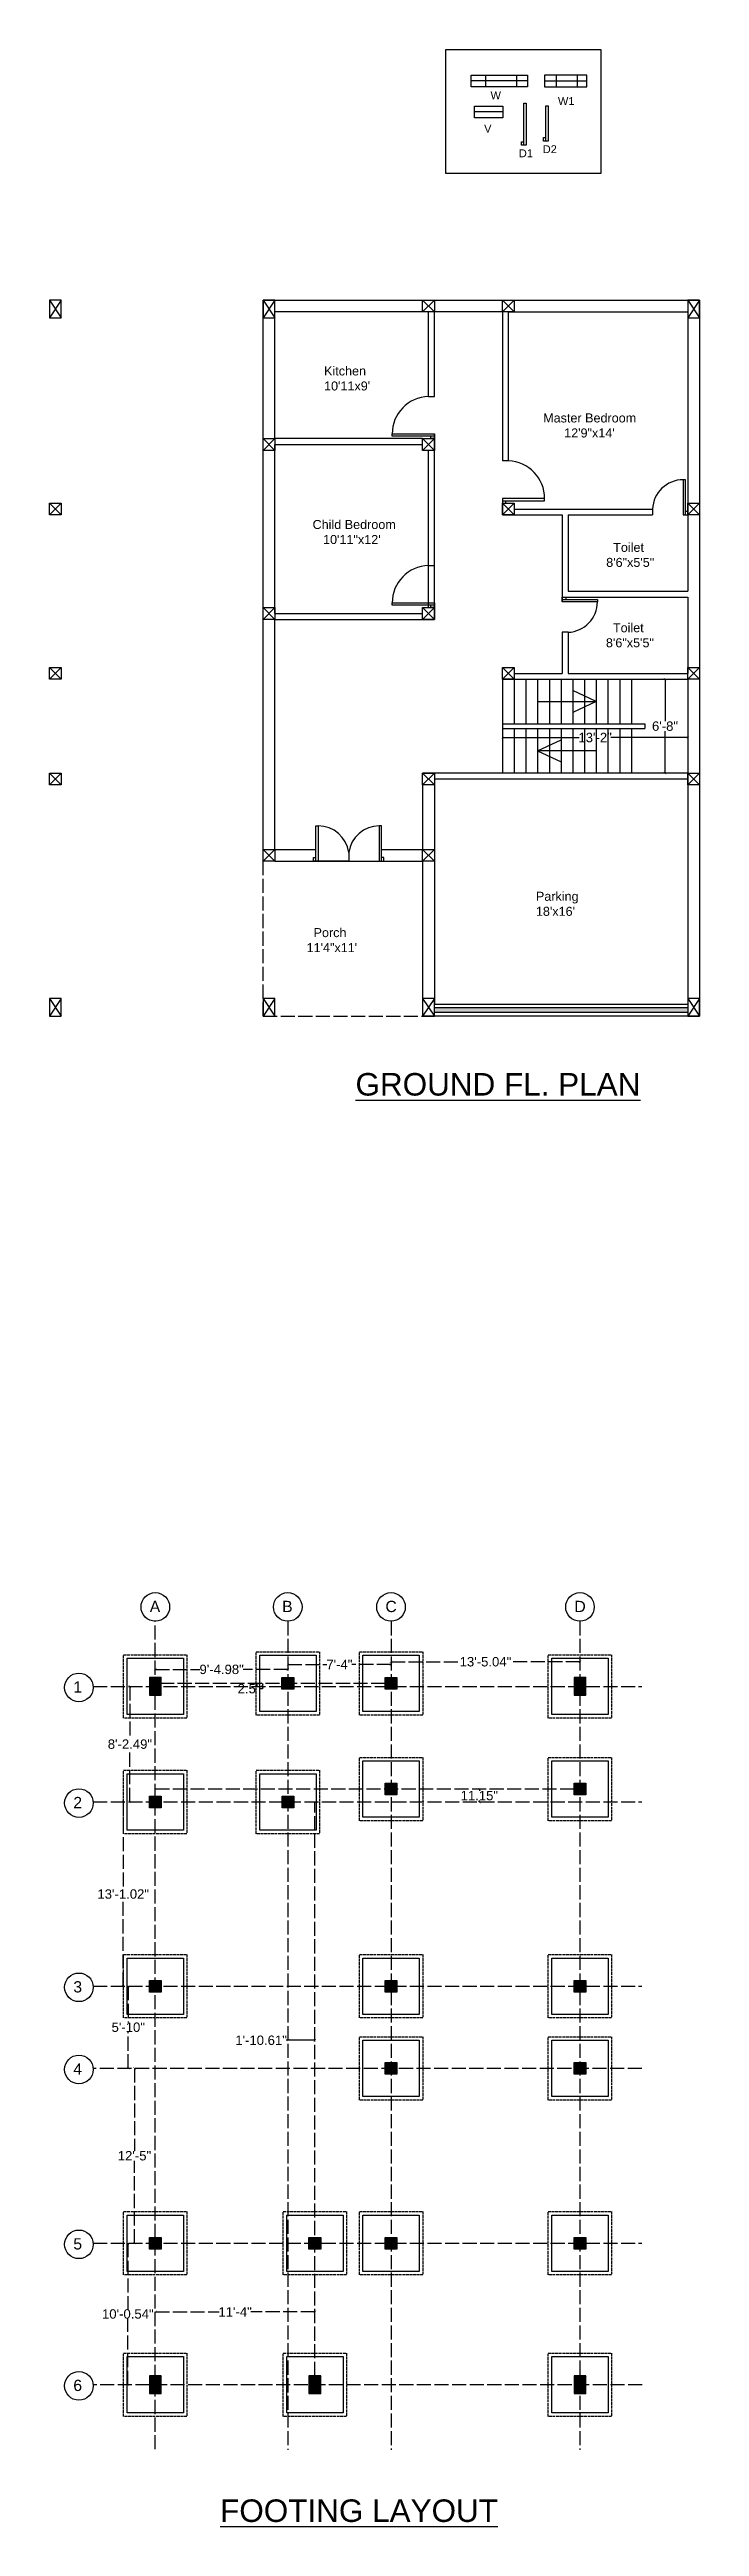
# Model space of a CAD drawing. Header units: inches. Extents: x -19338 to 10560, y -12 to 4973.
# Drawn here: x 2568 to 3122, y 176 to 2286 of the extents above; entities that cross this region are included whole.
import ezdxf

# ---------------------------------------------------------------- set-up
doc = ezdxf.new("R2010")
doc.units = ezdxf.units.IN
doc.header["$MEASUREMENT"] = 0
doc.linetypes.add('ACAD_ISO02W100', pattern=[15, 12, -3])
for name, color, linetype in [('C', 141, 'Continuous'), ('C1', 10, 'Continuous'), ('D1', 231, 'Continuous'), ('D2', 31, 'Continuous'), ('V', 150, 'Continuous'), ('W', 70, 'Continuous'), ('W1', 120, 'Continuous')]:
    doc.layers.add(name, color=color, linetype=linetype)
doc.layers.add('Dot Line', color=210, linetype='ACAD_ISO02W100', plot=False)
doc.layers.add('Naming', color=50, linetype='Continuous', plot=False)
doc.styles.get("Standard").update_dxf_attribs({"font": 'arial.ttf'})
doc.dimstyles.get("Standard").update_dxf_attribs({"dimtxt": 8, "dimasz": 2, "dimexe": 0.18, "dimexo": 0.0625, "dimgap": 0.09, "dimtad": 0, "dimtih": 1, "dimtoh": 1, "dimdsep": 46, "dimlunit": 3, "dimtxsty": 'Standard', "dimblk": 'ARCHTICK', "dimcen": 0.09, "dimse1": 1, "dimse2": 1, "dimclrd": 2, "dimadec": 0, "dimazin": 0, "dimtfac": 1, "dimtofl": 0, "dimtmove": 0, "dimatfit": 3, "dimfxl": 1, "dimtolj": 1, "dimtzin": 0, "dimarcsym": 0})

msp = doc.modelspace()

# ---------------------------------------------------------------- texts
at = {"char_height": 9.6, "attachment_point": 1}
for s, insert in [('A', (2653.607, 964.257)), ('B', (2766.53, 964.257)), ('C', (2854.53, 964.257)), ('D', (3015.641, 964.257)), ('1', (2588.448, 895.648)), ('2', (2588.448, 797.179)), ('3', (2588.448, 640.148)), ('4', (2588.448, 570.148)), ('5', (2588.448, 421.148)), ('6', (2588.448, 300.57))]:
    msp.add_mtext_dynamic_manual_height_columns(s, width=5318.3102, gutter_width=80, heights=[0], dxfattribs=dict(at, insert=insert))
at = {"layer": 'D1', "insert": (2968.274, 2200.973), "char_height": 6.72, "attachment_point": 1}
msp.add_mtext_dynamic_manual_height_columns('D1', width=2233.69028, gutter_width=33.6, heights=[0], dxfattribs=at)
at = {"layer": 'D2', "insert": (2988.666, 2204.478), "char_height": 6.72, "attachment_point": 1}
msp.add_mtext_dynamic_manual_height_columns('D2', width=2233.69028, gutter_width=33.6, heights=[0], dxfattribs=at)
at = {"layer": 'Naming', "attachment_point": 1}
for s, width, gutter_width, insert, char_height in [("Kitchen\\P10'11x9'", 3190.98612, 48, (2802.221, 2016.032), 7.68), ('Master Bedroom\\P      12\'9"x14\'', 3988.73265, 60, (2989.011, 1975.985), 7.68), ('Child Bedroom\\P   10\'11"x12\'', 3988.73265, 60, (2792.416, 1885.199), 7.68), ('   Toilet\\P 8\'6"x5\'5"', 3988.73265, 60, (3039.763, 1865.714), 7.68), ('   Toilet\\P 8\'6"x5\'5"', 3988.73265, 60, (3039.531, 1797.214), 7.68), ("Parking\\P18'x16'", 3190.98612, 48, (2982.825, 1568.397), 7.68), ('  Porch\\P11\'4"x11\'', 3190.98612, 48, (2787.315, 1537.45), 7.68), ('{\\LGROUND FL. PLAN}', 6381.97224, 96, (2828.997, 1413.97), 19.2), ('{\\LFOOTING LAYOUT}', 6381.97224, 96, (2713.564, 198.605), 19.2)]:
    msp.add_mtext_dynamic_manual_height_columns(s, width=width, gutter_width=gutter_width, heights=[0], dxfattribs=dict(at, insert=insert, char_height=char_height))
at = {"layer": 'V', "insert": (2938.681, 2222), "char_height": 6.72, "attachment_point": 1}
msp.add_mtext_dynamic_manual_height_columns('V', width=2233.69028, gutter_width=33.6, heights=[0], dxfattribs=at)
at = {"layer": 'W', "insert": (2944.155, 2250.293), "char_height": 6.72, "attachment_point": 1}
msp.add_mtext_dynamic_manual_height_columns('W', width=2233.69028, gutter_width=33.6, heights=[0], dxfattribs=at)
at = {"layer": 'W1', "insert": (3001.603, 2245.492), "char_height": 6.72, "attachment_point": 1}
msp.add_mtext_dynamic_manual_height_columns('W1', width=2233.69028, gutter_width=33.6, heights=[0], dxfattribs=at)

# ---------------------------------------------------------------- blocks, each defined once
blk = doc.blocks.new('_ArchTick')
at = {"color": 0, "linetype": 'ByBlock', "const_width": 0.15}
blk.add_lwpolyline([(-0.5, -0.5), (0.5, 0.5)], dxfattribs=at)
blk = doc.blocks.new('*D41')
at = {"color": 2, "linetype": 'ACAD_ISO02W100', "lineweight": -2, "transparency": 16777216}
for p, q in [((2749.7, 889.4), (2747.7, 889.4)), ((2749.7, 893.9), (2749.7, 891.4)), ((2749.7, 891.4), (2749.7, 889.4))]:
    blk.add_line(p, q, dxfattribs=at)
at = {"layer": 'Defpoints', "color": 0, "linetype": 'ACAD_ISO02W100', "transparency": 16777216}
for p in [(2749.7, 893.9), (2749.7, 891.4), (2749.7, 891.4)]:
    blk.add_point(p, dxfattribs=at)
at = {"color": 2, "linetype": 'ACAD_ISO02W100', "lineweight": -2, "transparency": 16777216, "xscale": 2, "yscale": 2, "zscale": 2}
for p, rotation in [((2749.7, 893.9), 90), ((2749.7, 891.4), 270)]:
    blk.add_blockref('_ArchTick', p, dxfattribs=dict(at, rotation=rotation))
at = {"color": 0, "linetype": 'ACAD_ISO02W100', "transparency": 16777216, "insert": (2738.3, 889.4), "char_height": 8, "attachment_point": 5}
blk.add_mtext('\\A1;2.5"', dxfattribs=at)
blk = doc.blocks.new('*D42')
at = {"color": 2, "linetype": 'ACAD_ISO02W100', "lineweight": -2, "transparency": 16777216}
for p, q in [((2934.6, 803.9), (2934.6, 802.5)), ((2934.6, 792.7), (2934.6, 794.1))]:
    blk.add_line(p, q, dxfattribs=at)
at = {"layer": 'Defpoints', "color": 0, "linetype": 'ACAD_ISO02W100', "transparency": 16777216}
for p in [(2936.1, 803.9), (2934.6, 792.7), (2936.1, 792.7)]:
    blk.add_point(p, dxfattribs=at)
at = {"color": 2, "linetype": 'ACAD_ISO02W100', "lineweight": -2, "transparency": 16777216, "xscale": 2, "yscale": 2, "zscale": 2}
for p, rotation in [((2934.6, 803.9), 90), ((2934.6, 792.7), 270)]:
    blk.add_blockref('_ArchTick', p, dxfattribs=dict(at, rotation=rotation))
at = {"color": 0, "linetype": 'ACAD_ISO02W100', "transparency": 16777216, "insert": (2934.6, 798.3), "char_height": 8, "attachment_point": 5}
blk.add_mtext('\\A1;11.15"', dxfattribs=at)
blk = doc.blocks.new('*D43')
at = {"color": 2, "linetype": 'ACAD_ISO02W100', "lineweight": -2, "transparency": 16777216}
for p, q in [((2658.4, 358.4), (2712.9, 358.4)), ((2794.4, 358.4), (2739.8, 358.4))]:
    blk.add_line(p, q, dxfattribs=at)
at = {"layer": 'Defpoints', "color": 0, "linetype": 'ACAD_ISO02W100', "transparency": 16777216}
for p in [(2658.4, 356), (2794.4, 358.4), (2794.4, 356)]:
    blk.add_point(p, dxfattribs=at)
at = {"color": 2, "linetype": 'ACAD_ISO02W100', "lineweight": -2, "transparency": 16777216, "xscale": 2, "yscale": 2, "zscale": 2, "rotation": 180}
blk.add_blockref('_ArchTick', (2658.4, 358.4), dxfattribs=at)
at = {"color": 2, "linetype": 'ACAD_ISO02W100', "lineweight": -2, "transparency": 16777216, "xscale": 2, "yscale": 2, "zscale": 2}
blk.add_blockref('_ArchTick', (2794.4, 358.4), dxfattribs=at)
at = {"color": 0, "linetype": 'ACAD_ISO02W100', "transparency": 16777216, "insert": (2726.4, 358.4), "char_height": 8, "attachment_point": 5}
blk.add_mtext('\\A1;11\'-4"', dxfattribs=at)
blk = doc.blocks.new('*D44')
at = {"color": 2, "linetype": 'ACAD_ISO02W100', "lineweight": -2, "transparency": 16777216}
for p, q in [((2658.4, 905.8), (2696.4, 905.8)), ((2771.3, 905.8), (2733.3, 905.8))]:
    blk.add_line(p, q, dxfattribs=at)
at = {"layer": 'Defpoints', "color": 0, "linetype": 'ACAD_ISO02W100', "transparency": 16777216}
for p in [(2658.4, 905.3), (2771.3, 905.8), (2771.3, 905.5)]:
    blk.add_point(p, dxfattribs=at)
at = {"color": 2, "linetype": 'ACAD_ISO02W100', "lineweight": -2, "transparency": 16777216, "xscale": 2, "yscale": 2, "zscale": 2, "rotation": 180}
blk.add_blockref('_ArchTick', (2658.4, 905.8), dxfattribs=at)
at = {"color": 2, "linetype": 'ACAD_ISO02W100', "lineweight": -2, "transparency": 16777216, "xscale": 2, "yscale": 2, "zscale": 2}
blk.add_blockref('_ArchTick', (2771.3, 905.8), dxfattribs=at)
at = {"color": 0, "linetype": 'ACAD_ISO02W100', "transparency": 16777216, "insert": (2714.9, 905.8), "char_height": 8, "attachment_point": 5}
blk.add_mtext('\\A1;9\'-4.98"', dxfattribs=at)
blk = doc.blocks.new('*D45')
at = {"color": 2, "linetype": 'ACAD_ISO02W100', "lineweight": -2, "transparency": 16777216}
for p, q in [((2771.3, 910), (2804.6, 910)), ((2859.3, 910), (2826, 910))]:
    blk.add_line(p, q, dxfattribs=at)
at = {"layer": 'Defpoints', "color": 0, "linetype": 'ACAD_ISO02W100', "transparency": 16777216}
for p in [(2771.3, 919.3), (2859.3, 919.4), (2859.3, 910)]:
    blk.add_point(p, dxfattribs=at)
at = {"color": 2, "linetype": 'ACAD_ISO02W100', "lineweight": -2, "transparency": 16777216, "xscale": 2, "yscale": 2, "zscale": 2, "rotation": 180}
blk.add_blockref('_ArchTick', (2771.3, 910), dxfattribs=at)
at = {"color": 2, "linetype": 'ACAD_ISO02W100', "lineweight": -2, "transparency": 16777216, "xscale": 2, "yscale": 2, "zscale": 2}
blk.add_blockref('_ArchTick', (2859.3, 910), dxfattribs=at)
at = {"color": 0, "linetype": 'ACAD_ISO02W100', "transparency": 16777216, "insert": (2815.3, 910), "char_height": 8, "attachment_point": 5}
blk.add_mtext('\\A1;7\'-4"', dxfattribs=at)
blk = doc.blocks.new('*D46')
at = {"color": 2, "linetype": 'ACAD_ISO02W100', "lineweight": -2, "transparency": 16777216}
for p, q in [((2636.7, 891.4), (2636.7, 846.3)), ((2636.7, 792.9), (2636.7, 837.9))]:
    blk.add_line(p, q, dxfattribs=at)
at = {"layer": 'Defpoints', "color": 0, "linetype": 'ACAD_ISO02W100', "transparency": 16777216}
for p in [(2639.5, 891.4), (2636.7, 792.9), (2639.5, 792.9)]:
    blk.add_point(p, dxfattribs=at)
at = {"color": 2, "linetype": 'ACAD_ISO02W100', "lineweight": -2, "transparency": 16777216, "xscale": 2, "yscale": 2, "zscale": 2}
for p, rotation in [((2636.7, 891.4), 90), ((2636.7, 792.9), 270)]:
    blk.add_blockref('_ArchTick', p, dxfattribs=dict(at, rotation=rotation))
at = {"color": 0, "linetype": 'ACAD_ISO02W100', "transparency": 16777216, "insert": (2636.7, 842.1), "char_height": 8, "attachment_point": 5}
blk.add_mtext('\\A1;8\'-2.49"', dxfattribs=at)
blk = doc.blocks.new('*D47')
at = {"color": 2, "linetype": 'ACAD_ISO02W100', "lineweight": -2, "transparency": 16777216}
for p, q in [((2631, 792.9), (2631, 718.5)), ((2631, 635.9), (2631, 710.2))]:
    blk.add_line(p, q, dxfattribs=at)
at = {"layer": 'Defpoints', "color": 0, "linetype": 'ACAD_ISO02W100', "transparency": 16777216}
for p in [(2625.6, 792.9), (2620, 635.9), (2631, 635.9)]:
    blk.add_point(p, dxfattribs=at)
at = {"color": 2, "linetype": 'ACAD_ISO02W100', "lineweight": -2, "transparency": 16777216, "xscale": 2, "yscale": 2, "zscale": 2}
for p, rotation in [((2631, 792.9), 90), ((2631, 635.9), 270)]:
    blk.add_blockref('_ArchTick', p, dxfattribs=dict(at, rotation=rotation))
at = {"color": 0, "linetype": 'ACAD_ISO02W100', "transparency": 16777216, "insert": (2631, 714.4), "char_height": 8, "attachment_point": 5}
blk.add_mtext('\\A1;13\'-1.02"', dxfattribs=at)
blk = doc.blocks.new('*D48')
at = {"color": 2, "linetype": 'ACAD_ISO02W100', "lineweight": -2, "transparency": 16777216}
for p, q in [((2635.3, 635.9), (2635.3, 605)), ((2635.3, 565.9), (2635.3, 596.7))]:
    blk.add_line(p, q, dxfattribs=at)
at = {"layer": 'Defpoints', "color": 0, "linetype": 'ACAD_ISO02W100', "transparency": 16777216}
for p in [(2640.9, 635.9), (2635.3, 565.9), (2640.9, 565.9)]:
    blk.add_point(p, dxfattribs=at)
at = {"color": 2, "linetype": 'ACAD_ISO02W100', "lineweight": -2, "transparency": 16777216, "xscale": 2, "yscale": 2, "zscale": 2}
for p, rotation in [((2635.3, 635.9), 90), ((2635.3, 565.9), 270)]:
    blk.add_blockref('_ArchTick', p, dxfattribs=dict(at, rotation=rotation))
at = {"color": 0, "linetype": 'ACAD_ISO02W100', "transparency": 16777216, "insert": (2635.3, 600.9), "char_height": 8, "attachment_point": 5}
blk.add_mtext('\\A1;5\'-10"', dxfattribs=at)
blk = doc.blocks.new('*D49')
at = {"color": 2, "linetype": 'ACAD_ISO02W100', "lineweight": -2, "transparency": 16777216}
for p, q in [((2640.6, 565.9), (2640.6, 495.5)), ((2640.6, 416.9), (2640.6, 487.2))]:
    blk.add_line(p, q, dxfattribs=at)
at = {"layer": 'Defpoints', "color": 0, "linetype": 'ACAD_ISO02W100', "transparency": 16777216}
for p in [(2640.9, 565.9), (2640.6, 416.9), (2640.9, 416.9)]:
    blk.add_point(p, dxfattribs=at)
at = {"color": 2, "linetype": 'ACAD_ISO02W100', "lineweight": -2, "transparency": 16777216, "xscale": 2, "yscale": 2, "zscale": 2}
for p, rotation in [((2640.6, 565.9), 90), ((2640.6, 416.9), 270)]:
    blk.add_blockref('_ArchTick', p, dxfattribs=dict(at, rotation=rotation))
at = {"color": 0, "linetype": 'ACAD_ISO02W100', "transparency": 16777216, "insert": (2640.6, 491.4), "char_height": 8, "attachment_point": 5}
blk.add_mtext('\\A1;12\'-5"', dxfattribs=at)
blk = doc.blocks.new('*D50')
at = {"color": 2, "linetype": 'ACAD_ISO02W100', "lineweight": -2, "transparency": 16777216}
for p, q in [((2634.9, 416.9), (2634.9, 360.8)), ((2634.9, 296.3), (2634.9, 352.4))]:
    blk.add_line(p, q, dxfattribs=at)
at = {"layer": 'Defpoints', "color": 0, "linetype": 'ACAD_ISO02W100', "transparency": 16777216}
for p in [(2633.9, 416.9), (2634.1, 296.3), (2634.9, 296.3)]:
    blk.add_point(p, dxfattribs=at)
at = {"color": 2, "linetype": 'ACAD_ISO02W100', "lineweight": -2, "transparency": 16777216, "xscale": 2, "yscale": 2, "zscale": 2}
for p, rotation in [((2634.9, 416.9), 90), ((2634.9, 296.3), 270)]:
    blk.add_blockref('_ArchTick', p, dxfattribs=dict(at, rotation=rotation))
at = {"color": 0, "linetype": 'ACAD_ISO02W100', "transparency": 16777216, "insert": (2634.9, 356.6), "char_height": 8, "attachment_point": 5}
blk.add_mtext('\\A1;10\'-0.54"', dxfattribs=at)
blk = doc.blocks.new('*D51')
at = {"color": 2, "lineweight": -2, "transparency": 16777216}
for p, q in [((2771.8, 589.8), (2769.8, 589.8)), ((2794.4, 589.8), (2771.8, 589.8))]:
    blk.add_line(p, q, dxfattribs=at)
at = {"layer": 'Defpoints', "color": 0, "transparency": 16777216}
for p in [(2771.8, 594.2), (2794.4, 594.2), (2771.8, 589.8)]:
    blk.add_point(p, dxfattribs=at)
at = {"color": 2, "lineweight": -2, "transparency": 16777216, "xscale": 2, "yscale": 2, "zscale": 2, "rotation": 180}
blk.add_blockref('_ArchTick', (2771.8, 589.8), dxfattribs=at)
at = {"color": 2, "lineweight": -2, "transparency": 16777216, "xscale": 2, "yscale": 2, "zscale": 2}
blk.add_blockref('_ArchTick', (2794.4, 589.8), dxfattribs=at)
at = {"color": 0, "transparency": 16777216, "insert": (2748.5, 589.8), "char_height": 8, "attachment_point": 5}
blk.add_mtext('\\A1;1\'-10.61"', dxfattribs=at)
blk = doc.blocks.new('*D52')
at = {"color": 2, "linetype": 'ACAD_ISO02W100', "lineweight": -2, "transparency": 16777216}
for p, q in [((2859.3, 912.3), (2918.6, 912.3)), ((3020.4, 912.3), (2961.1, 912.3))]:
    blk.add_line(p, q, dxfattribs=at)
at = {"layer": 'Defpoints', "color": 0, "linetype": 'ACAD_ISO02W100', "transparency": 16777216}
for p in [(2859.3, 919.4), (2859.3, 912.3), (3020.4, 915.6)]:
    blk.add_point(p, dxfattribs=at)
at = {"color": 2, "linetype": 'ACAD_ISO02W100', "lineweight": -2, "transparency": 16777216, "xscale": 2, "yscale": 2, "zscale": 2, "rotation": 180}
blk.add_blockref('_ArchTick', (2859.3, 912.3), dxfattribs=at)
at = {"color": 2, "linetype": 'ACAD_ISO02W100', "lineweight": -2, "transparency": 16777216, "xscale": 2, "yscale": 2, "zscale": 2}
blk.add_blockref('_ArchTick', (3020.4, 912.3), dxfattribs=at)
at = {"color": 0, "linetype": 'ACAD_ISO02W100', "transparency": 16777216, "insert": (2939.8, 912.3), "char_height": 8, "attachment_point": 5}
blk.add_mtext('\\A1;13\'-5.04"', dxfattribs=at)
blk = doc.blocks.new('*D84')
at = {"color": 2, "lineweight": -2, "transparency": 16777216}
for p, q in [((2954.3, 1699.8), (3019.8, 1699.8)), ((3112.3, 1699.8), (3046.7, 1699.8))]:
    blk.add_line(p, q, dxfattribs=at)
at = {"layer": 'Defpoints', "color": 0, "transparency": 16777216}
for p in [(3112.3, 1699.8), (2954.3, 1669.5), (3112.3, 1669.5)]:
    blk.add_point(p, dxfattribs=at)
at = {"color": 2, "lineweight": -2, "transparency": 16777216, "xscale": 2, "yscale": 2, "zscale": 2, "rotation": 180}
blk.add_blockref('_ArchTick', (2954.3, 1699.8), dxfattribs=at)
at = {"color": 2, "lineweight": -2, "transparency": 16777216, "xscale": 2, "yscale": 2, "zscale": 2}
blk.add_blockref('_ArchTick', (3112.3, 1699.8), dxfattribs=at)
at = {"color": 0, "transparency": 16777216, "insert": (3033.3, 1699.8), "char_height": 8, "attachment_point": 5}
blk.add_mtext('\\A1;13\'-2"', dxfattribs=at)
blk = doc.blocks.new('*D85')
at = {"color": 2, "lineweight": -2, "transparency": 16777216}
for p, q in [((3092.9, 1749.5), (3092.9, 1713.7)), ((3092.9, 1669.5), (3092.9, 1705.3))]:
    blk.add_line(p, q, dxfattribs=at)
at = {"layer": 'Defpoints', "color": 0, "transparency": 16777216}
for p in [(3094.6, 1749.5), (3092.9, 1669.5), (3094.6, 1669.5)]:
    blk.add_point(p, dxfattribs=at)
at = {"color": 2, "lineweight": -2, "transparency": 16777216, "xscale": 2, "yscale": 2, "zscale": 2}
for p, rotation in [((3092.9, 1749.5), 90), ((3092.9, 1669.5), 270)]:
    blk.add_blockref('_ArchTick', p, dxfattribs=dict(at, rotation=rotation))
at = {"color": 0, "transparency": 16777216, "insert": (3092.9, 1709.5), "char_height": 8, "attachment_point": 5}
blk.add_mtext('\\A1;6\'-8"', dxfattribs=at)

# ---------------------------------------------------------------- dimensions: what is measured, and where the dimension line sits
dim = msp.add_linear_dim(base=(3092.874, 1669.491), p1=(3094.564, 1749.491), p2=(3094.564, 1669.491), angle=90, dimstyle='Standard')
dim.commit()
dim.dimension.update_dxf_attribs({"geometry": '*D85', "text_midpoint": (3092.874, 1709.491)})
for base, p1, p2, picture, middle in [((3112.274, 1699.758), (2954.274, 1669.491), (3112.274, 1669.491), '*D84', (3033.274, 1699.758)), ((2771.755, 589.752), (2794.361, 594.184), (2771.755, 594.154), '*D51', (2748.533, 589.752))]:
    dim = msp.add_linear_dim(base=base, p1=p1, p2=p2, dimstyle='Standard')
    dim.commit()
    dim.dimension.update_dxf_attribs({"geometry": picture, "text_midpoint": middle})
at = {"linetype": 'ACAD_ISO02W100'}
for base, p1, p2, picture, middle in [((2771.339, 905.792), (2658.361, 905.304), (2771.339, 905.455), '*D44', (2714.85, 905.792)), ((2859.32, 909.958), (2771.32, 919.326), (2859.32, 919.443), '*D45', (2815.32, 909.958)), ((2859.32, 912.344), (3020.361, 915.632), (2859.32, 919.443), '*D52', (2939.841, 912.344)), ((2794.361, 358.439), (2658.361, 355.963), (2794.361, 355.963), '*D43', (2726.361, 358.439))]:
    dim = msp.add_linear_dim(base=base, p1=p1, p2=p2, dimstyle='Standard', dxfattribs=at)
    dim.commit()
    dim.dimension.update_dxf_attribs({"geometry": picture, "text_midpoint": middle})
for base, p1, p2, picture, middle in [((2636.71, 792.868), (2639.536, 891.355), (2639.482, 792.868), '*D46', (2636.71, 842.112)), ((2749.713, 891.355), (2749.713, 893.855), (2749.713, 891.355), '*D41', (2738.297, 889.355)), ((2934.564, 792.708), (2936.099, 803.855), (2936.093, 792.708), '*D42', (2934.564, 798.282)), ((2630.973, 635.855), (2625.628, 792.876), (2619.967, 635.855), '*D47', (2630.973, 714.366)), ((2635.33, 565.855), (2640.869, 635.855), (2640.869, 565.855), '*D48', (2635.33, 600.855)), ((2640.625, 416.855), (2640.869, 565.855), (2640.869, 416.855), '*D49', (2640.625, 491.355)), ((2634.888, 296.316), (2633.942, 416.855), (2634.103, 296.316), '*D50', (2634.888, 356.586))]:
    dim = msp.add_linear_dim(base=base, p1=p1, p2=p2, angle=90, dimstyle='Standard', dxfattribs=at)
    dim.commit()
    dim.dimension.update_dxf_attribs({"geometry": picture, "text_midpoint": middle})

# ---------------------------------------------------------------- hatches: boundary and pattern name
at = {"true_color": 0xf8991e}
h = msp.add_hatch(dxfattribs=at)
h.set_pattern_fill('FLEX', color=30, scale=2)
h.set_pattern_definition([(0, (2252.01094, 1173.6356), (0, 0.5), [0.5, -0.5]), (45, (2252.51094, 1173.6356), (0, 0.5), [0.125, -0.45710678, 0.125, -0.70710678])])
h.paths.add_polyline_path([(3112.274, 1469.491), (2896.274, 1469.491), (2896.274, 1465.491), (3112.274, 1465.491)])
h = msp.add_hatch(color=1)
h.dxf.hatch_style = 1
h.paths.add_polyline_path([(2766.354, 898.849), (2766.354, 888.849), (2776.354, 888.849), (2776.354, 898.849)])
h = msp.add_hatch(color=1)
h.dxf.hatch_style = 1
h.paths.add_polyline_path([(2854.361, 898.855), (2854.361, 888.855), (2864.361, 888.855), (2864.361, 898.855)])
h = msp.add_hatch(color=1)
h.dxf.hatch_style = 1
h.paths.add_polyline_path([(2854.361, 808.855), (2854.361, 798.855), (2864.361, 798.855), (2864.361, 808.855)])
h = msp.add_hatch(color=1)
h.dxf.hatch_style = 1
h.paths.add_polyline_path([(3015.361, 808.855), (3015.361, 798.855), (3025.361, 798.855), (3025.361, 808.855)])
h = msp.add_hatch(color=1)
h.dxf.hatch_style = 1
h.paths.add_polyline_path([(2653.361, 797.855), (2653.361, 787.855), (2663.361, 787.855), (2663.361, 797.855)])
h = msp.add_hatch(color=1)
h.dxf.hatch_style = 1
h.paths.add_polyline_path([(2766.361, 797.855), (2766.361, 787.855), (2776.361, 787.855), (2776.361, 797.855)])
h = msp.add_hatch(color=1)
h.dxf.hatch_style = 1
h.paths.add_polyline_path([(2653.361, 640.855), (2653.361, 630.855), (2663.361, 630.855), (2663.361, 640.855)])
h = msp.add_hatch(color=1)
h.dxf.hatch_style = 1
h.paths.add_polyline_path([(2854.361, 640.855), (2854.361, 630.855), (2864.361, 630.855), (2864.361, 640.855)])
h = msp.add_hatch(color=1)
h.dxf.hatch_style = 1
h.paths.add_polyline_path([(3015.361, 640.855), (3015.361, 630.855), (3025.361, 630.855), (3025.361, 640.855)])
h = msp.add_hatch(color=1)
h.dxf.hatch_style = 1
h.paths.add_polyline_path([(2854.361, 570.855), (2854.361, 560.855), (2864.361, 560.855), (2864.361, 570.855)])
h = msp.add_hatch(color=1)
h.dxf.hatch_style = 1
h.paths.add_polyline_path([(3015.361, 570.855), (3015.361, 560.855), (3025.361, 560.855), (3025.361, 570.855)])
h = msp.add_hatch(color=1)
h.dxf.hatch_style = 1
h.paths.add_polyline_path([(2653.361, 421.855), (2653.361, 411.855), (2663.361, 411.855), (2663.361, 421.855)])
h = msp.add_hatch(color=1)
h.dxf.hatch_style = 1
h.paths.add_polyline_path([(2789.361, 421.855), (2789.361, 411.855), (2799.361, 411.855), (2799.361, 421.855)])
h = msp.add_hatch(color=1)
h.dxf.hatch_style = 1
h.paths.add_polyline_path([(2854.361, 421.855), (2854.361, 411.855), (2864.361, 411.855), (2864.361, 421.855)])
h = msp.add_hatch(color=1)
h.dxf.hatch_style = 1
h.paths.add_polyline_path([(3015.361, 421.855), (3015.361, 411.855), (3025.361, 411.855), (3025.361, 421.855)])
at = {"layer": 'C'}
h = msp.add_hatch(color=256, dxfattribs=at)
h.dxf.hatch_style = 1
h.paths.add_polyline_path([(2663.361, 898.855), (2653.361, 898.855), (2653.361, 883.855), (2663.361, 883.855)])
h = msp.add_hatch(color=256, dxfattribs=at)
h.dxf.hatch_style = 1
h.paths.add_polyline_path([(3025.361, 898.855), (3015.361, 898.855), (3015.361, 883.855), (3025.361, 883.855)])
h = msp.add_hatch(color=256, dxfattribs=at)
h.dxf.hatch_style = 1
h.paths.add_polyline_path([(2663.361, 303.855), (2653.361, 303.855), (2653.361, 288.855), (2663.361, 288.855)])
h = msp.add_hatch(color=256, dxfattribs=at)
h.dxf.hatch_style = 1
h.paths.add_polyline_path([(2799.361, 303.855), (2789.361, 303.855), (2789.361, 288.855), (2799.361, 288.855)])
h = msp.add_hatch(color=256, dxfattribs=at)
h.dxf.hatch_style = 1
h.paths.add_polyline_path([(3025.361, 303.855), (3015.361, 303.855), (3015.361, 288.855), (3025.361, 288.855)])

# ---------------------------------------------------------------- linework, layer by layer
for p, q in [((2760.274, 1954.491), (2760.274, 2062.491)), ((2891.274, 2062.491), (2760.274, 2062.491)), ((2891.274, 1990.491), (2891.274, 2062.491)), ((2954.274, 2062.491), (2896.274, 2062.491)), ((2896.274, 1990.491), (2896.274, 2062.491)), ((2954.274, 2062.491), (2954.274, 1935.491)), ((2959.274, 2062.491), (2959.274, 1935.491)), ((2959.274, 2062.491), (3112.274, 2062.491)), ((3112.274, 2062.491), (3112.274, 1824.491)), ((2891.274, 1990.491), (2896.274, 1990.491)), ((2886.274, 1954.491), (2760.274, 1954.491)), ((2760.274, 1949.491), (2886.274, 1949.491)), ((2760.274, 1805.491), (2760.274, 1949.491)), ((2891.274, 1810.491), (2891.274, 1944.491)), ((2896.274, 1954.491), (2896.274, 1958.491)), ((2896.274, 1800.491), (2896.274, 1954.491)), ((2959.274, 1935.491), (2954.274, 1935.491)), ((2954.274, 1903.491), (2954.274, 1889.491)), ((2954.274, 1889.491), (3005.274, 1889.491)), ((2964.274, 1894.491), (3082.274, 1894.491)), ((3005.274, 1889.491), (3005.274, 1819.491)), ((3010.274, 1889.491), (3082.274, 1889.491)), ((3010.274, 1889.491), (3010.274, 1824.491)), ((3082.274, 1894.491), (3082.274, 1889.491)), ((3108.274, 1889.491), (3112.274, 1889.491)), ((2891.274, 1846.491), (2896.274, 1846.491)), ((3005.274, 1819.491), (3112.274, 1819.491)), ((3005.274, 1819.491), (3005.274, 1815.491)), ((3010.274, 1824.491), (3112.274, 1824.491)), ((3112.274, 1819.491), (3112.274, 1754.491)), ((2760.274, 1805.491), (2886.274, 1805.491)), ((2760.274, 1604.491), (2760.274, 1800.491)), ((2760.274, 1800.491), (2896.274, 1800.491)), ((3010.274, 1789.491), (3005.274, 1789.491)), ((3005.274, 1789.491), (3005.274, 1754.491)), ((3010.274, 1789.491), (3010.274, 1754.491)), ((2954.274, 1749.491), (2954.274, 1754.491)), ((2964.274, 1754.491), (3005.274, 1754.491)), ((3010.274, 1754.491), (3112.274, 1754.491)), ((2954.274, 1749.491), (2954.274, 1669.491)), ((2954.274, 1749.491), (3112.274, 1749.491)), ((2964.274, 1749.491), (2964.274, 1711.491)), ((2974.274, 1749.491), (2974.274, 1711.491)), ((2984.274, 1749.491), (2984.274, 1711.491)), ((2994.274, 1749.491), (2994.274, 1711.491)), ((3004.274, 1749.491), (3004.274, 1711.491)), ((3014.274, 1749.491), (3014.274, 1711.491)), ((3034.274, 1730.491), (3014.274, 1739.842)), ((3024.274, 1749.491), (3024.274, 1711.491)), ((3034.274, 1749.491), (3034.274, 1711.491)), ((3044.274, 1749.491), (3044.274, 1711.491)), ((3054.274, 1749.491), (3054.274, 1711.491)), ((3064.274, 1749.491), (3064.274, 1711.491)), ((3112.274, 1749.491), (3112.274, 1472.491)), ((2954.274, 1711.491), (3075.676, 1711.491)), ((2984.274, 1730.491), (3034.274, 1730.491)), ((3034.274, 1730.491), (3014.274, 1721.14)), ((3075.676, 1711.491), (3075.676, 1707.491)), ((2954.274, 1707.491), (3075.676, 1707.491)), ((2964.274, 1707.491), (2964.274, 1669.491)), ((2974.274, 1707.491), (2974.274, 1669.491)), ((2984.274, 1707.491), (2984.274, 1669.491)), ((2984.274, 1688.491), (3004.274, 1697.842)), ((3034.274, 1688.491), (2984.274, 1688.491)), ((2984.274, 1688.491), (3004.274, 1679.14)), ((2994.274, 1707.491), (2994.274, 1669.491)), ((3004.274, 1707.491), (3004.274, 1669.491)), ((3014.274, 1707.491), (3014.274, 1669.491)), ((3024.274, 1707.491), (3024.274, 1669.491)), ((3034.274, 1707.491), (3034.274, 1669.491)), ((3044.274, 1707.491), (3044.274, 1669.491)), ((3054.274, 1707.491), (3054.274, 1669.491)), ((3064.274, 1707.491), (3064.274, 1669.491)), ((3112.274, 1669.491), (2886.274, 1669.491)), ((2886.274, 1659.491), (2886.274, 1604.491)), ((2896.274, 1664.491), (2896.274, 1472.491)), ((3112.274, 1664.491), (2896.274, 1664.491)), ((2760.274, 1604.491), (2795.274, 1604.491)), ((2851.274, 1604.491), (2886.274, 1604.491)), ((2760.274, 1594.491), (2886.274, 1594.491)), ((2886.274, 1594.491), (2886.274, 1462.491)), ((3112.274, 1472.491), (2896.274, 1472.491)), ((3112.274, 1469.491), (2896.274, 1469.491)), ((3112.274, 1465.491), (2896.274, 1465.491))]:
    msp.add_line(p, q)
at = {"linetype": 'ACAD_ISO02W100'}
for p, q in [((2658.361, 241.326), (2658.361, 946.855)), ((2771.354, 946.849), (2771.354, 240.849)), ((2859.361, 946.855), (2859.361, 240.855)), ((3020.361, 946.855), (3020.361, 240.855)), ((2605.361, 891.355), (3073.048, 891.355)), ((2854.361, 893.855), (2663.361, 893.855)), ((3015.361, 803.855), (2658.361, 803.855)), ((2605.396, 792.855), (3073.048, 792.855)), ((2794.361, 303.855), (2794.361, 792.785)), ((2605.361, 635.855), (3073.048, 635.855)), ((3073.048, 565.855), (2605.361, 565.855)), ((2605.361, 416.855), (3073.048, 416.855)), ((3073.361, 296.355), (2605.361, 296.355))]:
    msp.add_line(p, q, dxfattribs=at)
for points in [[(2906.069, 2286.043), (3038.083, 2286.043), (3038.083, 2180.518), (2906.069, 2180.518)], [(2634.361, 915.355), (2682.361, 915.355), (2682.361, 867.355), (2634.361, 867.355)], [(2747.354, 917.849), (2795.354, 917.849), (2795.354, 869.849), (2747.354, 869.849)], [(2835.361, 917.855), (2883.361, 917.855), (2883.361, 869.855), (2835.361, 869.855)], [(2996.361, 915.355), (3044.361, 915.355), (3044.361, 867.355), (2996.361, 867.355)], [(2835.361, 827.855), (2883.361, 827.855), (2883.361, 779.855), (2835.361, 779.855)], [(2996.361, 827.855), (3044.361, 827.855), (3044.361, 779.855), (2996.361, 779.855)], [(2634.361, 816.855), (2682.361, 816.855), (2682.361, 768.855), (2634.361, 768.855)], [(2747.361, 816.855), (2795.361, 816.855), (2795.361, 768.855), (2747.361, 768.855)], [(2634.361, 659.855), (2682.361, 659.855), (2682.361, 611.855), (2634.361, 611.855)], [(2835.361, 659.855), (2883.361, 659.855), (2883.361, 611.855), (2835.361, 611.855)], [(2996.361, 659.855), (3044.361, 659.855), (3044.361, 611.855), (2996.361, 611.855)], [(2835.361, 589.855), (2883.361, 589.855), (2883.361, 541.855), (2835.361, 541.855)], [(2996.361, 589.855), (3044.361, 589.855), (3044.361, 541.855), (2996.361, 541.855)], [(2634.361, 440.855), (2682.361, 440.855), (2682.361, 392.855), (2634.361, 392.855)], [(2770.361, 440.855), (2818.361, 440.855), (2818.361, 392.855), (2770.361, 392.855)], [(2835.361, 440.855), (2883.361, 440.855), (2883.361, 392.855), (2835.361, 392.855)], [(2996.361, 440.855), (3044.361, 440.855), (3044.361, 392.855), (2996.361, 392.855)], [(2634.361, 320.355), (2682.361, 320.355), (2682.361, 272.355), (2634.361, 272.355)], [(2770.361, 320.355), (2818.361, 320.355), (2818.361, 272.355), (2770.361, 272.355)], [(2996.361, 320.355), (3044.361, 320.355), (3044.361, 272.355), (2996.361, 272.355)]]:
    msp.add_lwpolyline(points, close=True)
msp.add_lwpolyline([(2750.274, 1604.491), (2750.274, 2072.491), (3122.274, 2072.491), (3122.274, 1462.491), (2886.274, 1462.491)])
at = {"color": 40, "linetype": 'ACAD_ISO02W100', "ltscale": 0.2, "true_color": 0xf8d731}
for points in [[(2631.361, 918.355), (2685.361, 918.355), (2685.361, 864.355), (2631.361, 864.355)], [(2744.354, 920.849), (2798.354, 920.849), (2798.354, 866.849), (2744.354, 866.849)], [(2832.361, 920.855), (2886.361, 920.855), (2886.361, 866.855), (2832.361, 866.855)], [(2993.361, 918.355), (3047.361, 918.355), (3047.361, 864.355), (2993.361, 864.355)], [(2832.361, 830.855), (2886.361, 830.855), (2886.361, 776.855), (2832.361, 776.855)], [(2993.361, 830.855), (3047.361, 830.855), (3047.361, 776.855), (2993.361, 776.855)], [(2631.361, 819.855), (2685.361, 819.855), (2685.361, 765.855), (2631.361, 765.855)], [(2744.361, 819.855), (2798.361, 819.855), (2798.361, 765.855), (2744.361, 765.855)], [(2631.361, 662.855), (2685.361, 662.855), (2685.361, 608.855), (2631.361, 608.855)], [(2832.361, 662.855), (2886.361, 662.855), (2886.361, 608.855), (2832.361, 608.855)], [(2993.361, 662.855), (3047.361, 662.855), (3047.361, 608.855), (2993.361, 608.855)], [(2832.361, 592.855), (2886.361, 592.855), (2886.361, 538.855), (2832.361, 538.855)], [(2993.361, 592.855), (3047.361, 592.855), (3047.361, 538.855), (2993.361, 538.855)], [(2631.361, 443.855), (2685.361, 443.855), (2685.361, 389.855), (2631.361, 389.855)], [(2767.361, 443.855), (2821.361, 443.855), (2821.361, 389.855), (2767.361, 389.855)], [(2832.361, 443.855), (2886.361, 443.855), (2886.361, 389.855), (2832.361, 389.855)], [(2993.361, 443.855), (3047.361, 443.855), (3047.361, 389.855), (2993.361, 389.855)], [(2631.361, 323.355), (2685.361, 323.355), (2685.361, 269.355), (2631.361, 269.355)], [(2767.361, 323.355), (2821.361, 323.355), (2821.361, 269.355), (2767.361, 269.355)], [(2993.361, 323.355), (3047.361, 323.355), (3047.361, 269.355), (2993.361, 269.355)]]:
    msp.add_lwpolyline(points, close=True, dxfattribs=at)
for centre in [(2658.361, 959.049), (2771.284, 959.049), (2859.284, 959.049), (3020.395, 959.049), (2593.202, 890.439), (2593.202, 791.971), (2593.202, 634.939), (2593.202, 564.939), (2593.202, 415.939), (2593.202, 295.362)]:
    msp.add_circle(centre, 12.193)
at = {"layer": 'C'}
for p, q in [((2578.155, 2072.491), (2568.155, 2057.491)), ((2568.155, 2072.491), (2578.155, 2057.491)), ((2760.274, 2072.491), (2750.274, 2057.491)), ((2750.274, 2072.491), (2760.274, 2057.491)), ((2760.274, 2072.491), (2750.274, 2057.491)), ((2750.274, 2072.491), (2760.274, 2057.491)), ((3122.274, 2072.491), (3112.274, 2057.491)), ((3112.274, 2072.491), (3122.274, 2057.491)), ((3122.274, 2072.491), (3112.274, 2057.491)), ((3112.274, 2072.491), (3122.274, 2057.491)), ((2578.155, 1477.491), (2568.155, 1462.491)), ((2568.155, 1477.491), (2578.155, 1462.491)), ((2760.274, 1477.491), (2750.274, 1462.491)), ((2750.274, 1477.491), (2760.274, 1462.491)), ((2760.274, 1477.491), (2750.274, 1462.491)), ((2750.274, 1477.491), (2760.274, 1462.491)), ((2896.274, 1477.491), (2886.274, 1462.491)), ((2886.274, 1477.491), (2896.274, 1462.491)), ((2896.274, 1477.491), (2886.274, 1462.491)), ((2886.274, 1477.491), (2896.274, 1462.491)), ((3122.274, 1477.491), (3112.274, 1462.491)), ((3112.274, 1477.491), (3122.274, 1462.491)), ((3122.274, 1477.491), (3112.274, 1462.491)), ((3112.274, 1477.491), (3122.274, 1462.491)), ((2663.361, 898.855), (2653.361, 883.855)), ((2653.361, 898.855), (2663.361, 883.855)), ((3025.361, 898.855), (3015.361, 883.855)), ((3015.361, 898.855), (3025.361, 883.855)), ((2663.361, 303.855), (2653.361, 288.855)), ((2653.361, 303.855), (2663.361, 288.855)), ((2799.361, 303.855), (2789.361, 288.855)), ((2789.361, 303.855), (2799.361, 288.855)), ((3025.361, 303.855), (3015.361, 288.855)), ((3015.361, 303.855), (3025.361, 288.855))]:
    msp.add_line(p, q, dxfattribs=at)
for points in [[(2568.155, 2057.491), (2578.155, 2057.491), (2578.155, 2072.491), (2568.155, 2072.491)], [(2750.274, 2057.491), (2760.274, 2057.491), (2760.274, 2072.491), (2750.274, 2072.491)], [(2750.274, 2057.491), (2760.274, 2057.491), (2760.274, 2072.491), (2750.274, 2072.491)], [(3112.274, 2057.491), (3122.274, 2057.491), (3122.274, 2072.491), (3112.274, 2072.491)], [(3112.274, 2057.491), (3122.274, 2057.491), (3122.274, 2072.491), (3112.274, 2072.491)], [(2568.155, 1462.491), (2578.155, 1462.491), (2578.155, 1477.491), (2568.155, 1477.491)], [(2750.274, 1462.491), (2760.274, 1462.491), (2760.274, 1477.491), (2750.274, 1477.491)], [(2750.274, 1462.491), (2760.274, 1462.491), (2760.274, 1477.491), (2750.274, 1477.491)], [(2886.274, 1462.491), (2896.274, 1462.491), (2896.274, 1477.491), (2886.274, 1477.491)], [(2886.274, 1462.491), (2896.274, 1462.491), (2896.274, 1477.491), (2886.274, 1477.491)], [(3112.274, 1462.491), (3122.274, 1462.491), (3122.274, 1477.491), (3112.274, 1477.491)], [(3112.274, 1462.491), (3122.274, 1462.491), (3122.274, 1477.491), (3112.274, 1477.491)], [(2653.361, 883.855), (2663.361, 883.855), (2663.361, 898.855), (2653.361, 898.855)], [(2653.361, 883.855), (2663.361, 883.855), (2663.361, 898.855), (2653.361, 898.855)], [(3015.361, 883.855), (3025.361, 883.855), (3025.361, 898.855), (3015.361, 898.855)], [(3015.361, 883.855), (3025.361, 883.855), (3025.361, 898.855), (3015.361, 898.855)], [(2653.361, 288.855), (2663.361, 288.855), (2663.361, 303.855), (2653.361, 303.855)], [(2653.361, 288.855), (2663.361, 288.855), (2663.361, 303.855), (2653.361, 303.855)], [(2789.361, 288.855), (2799.361, 288.855), (2799.361, 303.855), (2789.361, 303.855)], [(2789.361, 288.855), (2799.361, 288.855), (2799.361, 303.855), (2789.361, 303.855)], [(3015.361, 288.855), (3025.361, 288.855), (3025.361, 303.855), (3015.361, 303.855)], [(3015.361, 288.855), (3025.361, 288.855), (3025.361, 303.855), (3015.361, 303.855)]]:
    msp.add_lwpolyline(points, close=True, dxfattribs=at)
at = {"layer": 'C1'}
for p, q in [((2886.274, 2072.491), (2896.274, 2062.491)), ((2896.274, 2072.491), (2886.274, 2062.491)), ((2886.274, 2072.491), (2896.274, 2062.491)), ((2896.274, 2072.491), (2886.274, 2062.491)), ((2954.274, 2072.491), (2964.274, 2062.491)), ((2964.274, 2072.491), (2954.274, 2062.491)), ((2954.274, 2072.491), (2964.274, 2062.491)), ((2964.274, 2072.491), (2954.274, 2062.491)), ((2750.274, 1954.491), (2760.274, 1944.491)), ((2760.274, 1954.491), (2750.274, 1944.491)), ((2750.274, 1954.491), (2760.274, 1944.491)), ((2760.274, 1954.491), (2750.274, 1944.491)), ((2886.274, 1954.491), (2896.274, 1944.491)), ((2896.274, 1954.491), (2886.274, 1944.491)), ((2886.274, 1954.491), (2896.274, 1944.491)), ((2896.274, 1954.491), (2886.274, 1944.491)), ((2568.155, 1899.491), (2578.155, 1889.491)), ((2578.155, 1899.491), (2568.155, 1889.491)), ((2954.274, 1899.491), (2964.274, 1889.491)), ((2964.274, 1899.491), (2954.274, 1889.491)), ((2954.274, 1899.491), (2964.274, 1889.491)), ((2964.274, 1899.491), (2954.274, 1889.491)), ((3112.274, 1899.491), (3122.274, 1889.491)), ((3122.274, 1899.491), (3112.274, 1889.491)), ((3112.274, 1899.491), (3122.274, 1889.491)), ((3122.274, 1899.491), (3112.274, 1889.491)), ((2750.274, 1810.491), (2760.274, 1800.491)), ((2760.274, 1810.491), (2750.274, 1800.491)), ((2750.274, 1810.491), (2760.274, 1800.491)), ((2760.274, 1810.491), (2750.274, 1800.491)), ((2886.274, 1810.491), (2896.274, 1800.491)), ((2896.274, 1810.491), (2886.274, 1800.491)), ((2886.274, 1810.491), (2896.274, 1800.491)), ((2896.274, 1810.491), (2886.274, 1800.491)), ((2568.155, 1759.491), (2578.155, 1749.491)), ((2578.155, 1759.491), (2568.155, 1749.491)), ((2954.274, 1759.491), (2964.274, 1749.491)), ((2964.274, 1759.491), (2954.274, 1749.491)), ((2954.274, 1759.491), (2964.274, 1749.491)), ((2964.274, 1759.491), (2954.274, 1749.491)), ((3112.274, 1759.491), (3122.274, 1749.491)), ((3122.274, 1759.491), (3112.274, 1749.491)), ((3112.274, 1759.491), (3122.274, 1749.491)), ((3122.274, 1759.491), (3112.274, 1749.491)), ((2568.155, 1669.491), (2578.155, 1659.491)), ((2578.155, 1669.491), (2568.155, 1659.491)), ((2886.274, 1669.491), (2896.274, 1659.491)), ((2896.274, 1669.491), (2886.274, 1659.491)), ((2886.274, 1669.491), (2896.274, 1659.491)), ((2896.274, 1669.491), (2886.274, 1659.491)), ((3112.274, 1669.491), (3122.274, 1659.491)), ((3122.274, 1669.491), (3112.274, 1659.491)), ((3112.274, 1669.491), (3122.274, 1659.491)), ((3122.274, 1669.491), (3112.274, 1659.491)), ((2750.274, 1604.491), (2760.274, 1594.491)), ((2760.274, 1604.491), (2750.274, 1594.491)), ((2750.274, 1604.491), (2760.274, 1594.491)), ((2760.274, 1604.491), (2750.274, 1594.491)), ((2886.274, 1604.491), (2896.274, 1594.491)), ((2896.274, 1604.491), (2886.274, 1594.491)), ((2886.274, 1604.491), (2896.274, 1594.491)), ((2896.274, 1604.491), (2886.274, 1594.491)), ((2766.361, 898.855), (2776.361, 888.855)), ((2776.361, 898.855), (2766.361, 888.855)), ((2854.361, 898.855), (2864.361, 888.855)), ((2864.361, 898.855), (2854.361, 888.855)), ((2854.361, 808.855), (2864.361, 798.855)), ((2864.361, 808.855), (2854.361, 798.855)), ((3015.361, 808.855), (3025.361, 798.855)), ((3025.361, 808.855), (3015.361, 798.855)), ((2653.361, 797.855), (2663.361, 787.855)), ((2663.361, 797.855), (2653.361, 787.855)), ((2766.361, 797.855), (2776.361, 787.855)), ((2776.361, 797.855), (2766.361, 787.855)), ((2653.361, 640.855), (2663.361, 630.855)), ((2663.361, 640.855), (2653.361, 630.855)), ((2854.361, 640.855), (2864.361, 630.855)), ((2864.361, 640.855), (2854.361, 630.855)), ((3015.361, 640.855), (3025.361, 630.855)), ((3025.361, 640.855), (3015.361, 630.855)), ((2854.361, 570.855), (2864.361, 560.855)), ((2864.361, 570.855), (2854.361, 560.855)), ((3015.361, 570.855), (3025.361, 560.855)), ((3025.361, 570.855), (3015.361, 560.855)), ((2653.361, 421.855), (2663.361, 411.855)), ((2663.361, 421.855), (2653.361, 411.855)), ((2789.361, 421.855), (2799.361, 411.855)), ((2799.361, 421.855), (2789.361, 411.855)), ((2854.361, 421.855), (2864.361, 411.855)), ((2864.361, 421.855), (2854.361, 411.855)), ((3015.361, 421.855), (3025.361, 411.855)), ((3025.361, 421.855), (3015.361, 411.855)), ((2663.361, 303.855), (2653.361, 288.855)), ((2653.361, 303.855), (2663.361, 288.855)), ((2799.361, 303.855), (2789.361, 288.855)), ((2789.361, 303.855), (2799.361, 288.855))]:
    msp.add_line(p, q, dxfattribs=at)
for points in [[(2896.274, 2062.491), (2886.274, 2062.491), (2886.274, 2072.491), (2896.274, 2072.491)], [(2896.274, 2062.491), (2886.274, 2062.491), (2886.274, 2072.491), (2896.274, 2072.491)], [(2964.274, 2062.491), (2954.274, 2062.491), (2954.274, 2072.491), (2964.274, 2072.491)], [(2964.274, 2062.491), (2954.274, 2062.491), (2954.274, 2072.491), (2964.274, 2072.491)], [(2760.274, 1944.491), (2750.274, 1944.491), (2750.274, 1954.491), (2760.274, 1954.491)], [(2760.274, 1944.491), (2750.274, 1944.491), (2750.274, 1954.491), (2760.274, 1954.491)], [(2896.274, 1944.491), (2886.274, 1944.491), (2886.274, 1954.491), (2896.274, 1954.491)], [(2896.274, 1944.491), (2886.274, 1944.491), (2886.274, 1954.491), (2896.274, 1954.491)], [(2578.155, 1889.491), (2568.155, 1889.491), (2568.155, 1899.491), (2578.155, 1899.491)], [(2964.274, 1889.491), (2954.274, 1889.491), (2954.274, 1899.491), (2964.274, 1899.491)], [(2964.274, 1889.491), (2954.274, 1889.491), (2954.274, 1899.491), (2964.274, 1899.491)], [(3122.274, 1889.491), (3112.274, 1889.491), (3112.274, 1899.491), (3122.274, 1899.491)], [(3122.274, 1889.491), (3112.274, 1889.491), (3112.274, 1899.491), (3122.274, 1899.491)], [(2760.274, 1800.491), (2750.274, 1800.491), (2750.274, 1810.491), (2760.274, 1810.491)], [(2760.274, 1800.491), (2750.274, 1800.491), (2750.274, 1810.491), (2760.274, 1810.491)], [(2896.274, 1800.491), (2886.274, 1800.491), (2886.274, 1810.491), (2896.274, 1810.491)], [(2896.274, 1800.491), (2886.274, 1800.491), (2886.274, 1810.491), (2896.274, 1810.491)], [(2578.155, 1749.491), (2568.155, 1749.491), (2568.155, 1759.491), (2578.155, 1759.491)], [(2964.274, 1749.491), (2954.274, 1749.491), (2954.274, 1759.491), (2964.274, 1759.491)], [(2964.274, 1749.491), (2954.274, 1749.491), (2954.274, 1759.491), (2964.274, 1759.491)], [(3122.274, 1749.491), (3112.274, 1749.491), (3112.274, 1759.491), (3122.274, 1759.491)], [(3122.274, 1749.491), (3112.274, 1749.491), (3112.274, 1759.491), (3122.274, 1759.491)], [(2578.155, 1659.491), (2568.155, 1659.491), (2568.155, 1669.491), (2578.155, 1669.491)], [(2896.274, 1659.491), (2886.274, 1659.491), (2886.274, 1669.491), (2896.274, 1669.491)], [(2896.274, 1659.491), (2886.274, 1659.491), (2886.274, 1669.491), (2896.274, 1669.491)], [(3122.274, 1659.491), (3112.274, 1659.491), (3112.274, 1669.491), (3122.274, 1669.491)], [(3122.274, 1659.491), (3112.274, 1659.491), (3112.274, 1669.491), (3122.274, 1669.491)], [(2760.274, 1594.491), (2750.274, 1594.491), (2750.274, 1604.491), (2760.274, 1604.491)], [(2760.274, 1594.491), (2750.274, 1594.491), (2750.274, 1604.491), (2760.274, 1604.491)], [(2896.274, 1594.491), (2886.274, 1594.491), (2886.274, 1604.491), (2896.274, 1604.491)], [(2896.274, 1594.491), (2886.274, 1594.491), (2886.274, 1604.491), (2896.274, 1604.491)], [(2776.354, 888.849), (2766.354, 888.849), (2766.354, 898.849), (2776.354, 898.849)], [(2776.361, 888.855), (2766.361, 888.855), (2766.361, 898.855), (2776.361, 898.855)], [(2864.361, 888.855), (2854.361, 888.855), (2854.361, 898.855), (2864.361, 898.855)], [(2864.361, 888.855), (2854.361, 888.855), (2854.361, 898.855), (2864.361, 898.855)], [(2864.361, 798.855), (2854.361, 798.855), (2854.361, 808.855), (2864.361, 808.855)], [(2864.361, 798.855), (2854.361, 798.855), (2854.361, 808.855), (2864.361, 808.855)], [(3025.361, 798.855), (3015.361, 798.855), (3015.361, 808.855), (3025.361, 808.855)], [(3025.361, 798.855), (3015.361, 798.855), (3015.361, 808.855), (3025.361, 808.855)], [(2663.361, 787.855), (2653.361, 787.855), (2653.361, 797.855), (2663.361, 797.855)], [(2663.361, 787.855), (2653.361, 787.855), (2653.361, 797.855), (2663.361, 797.855)], [(2776.361, 787.855), (2766.361, 787.855), (2766.361, 797.855), (2776.361, 797.855)], [(2776.361, 787.855), (2766.361, 787.855), (2766.361, 797.855), (2776.361, 797.855)], [(2663.361, 630.855), (2653.361, 630.855), (2653.361, 640.855), (2663.361, 640.855)], [(2663.361, 630.855), (2653.361, 630.855), (2653.361, 640.855), (2663.361, 640.855)], [(2864.361, 630.855), (2854.361, 630.855), (2854.361, 640.855), (2864.361, 640.855)], [(2864.361, 630.855), (2854.361, 630.855), (2854.361, 640.855), (2864.361, 640.855)], [(3025.361, 630.855), (3015.361, 630.855), (3015.361, 640.855), (3025.361, 640.855)], [(3025.361, 630.855), (3015.361, 630.855), (3015.361, 640.855), (3025.361, 640.855)], [(2864.361, 560.855), (2854.361, 560.855), (2854.361, 570.855), (2864.361, 570.855)], [(2864.361, 560.855), (2854.361, 560.855), (2854.361, 570.855), (2864.361, 570.855)], [(3025.361, 560.855), (3015.361, 560.855), (3015.361, 570.855), (3025.361, 570.855)], [(3025.361, 560.855), (3015.361, 560.855), (3015.361, 570.855), (3025.361, 570.855)], [(2663.361, 411.855), (2653.361, 411.855), (2653.361, 421.855), (2663.361, 421.855)], [(2663.361, 411.855), (2653.361, 411.855), (2653.361, 421.855), (2663.361, 421.855)], [(2799.361, 411.855), (2789.361, 411.855), (2789.361, 421.855), (2799.361, 421.855)], [(2799.361, 411.855), (2789.361, 411.855), (2789.361, 421.855), (2799.361, 421.855)], [(2864.361, 411.855), (2854.361, 411.855), (2854.361, 421.855), (2864.361, 421.855)], [(2864.361, 411.855), (2854.361, 411.855), (2854.361, 421.855), (2864.361, 421.855)], [(3025.361, 411.855), (3015.361, 411.855), (3015.361, 421.855), (3025.361, 421.855)], [(3025.361, 411.855), (3015.361, 411.855), (3015.361, 421.855), (3025.361, 421.855)], [(2653.361, 288.855), (2663.361, 288.855), (2663.361, 303.855), (2653.361, 303.855)], [(2789.361, 288.855), (2799.361, 288.855), (2799.361, 303.855), (2789.361, 303.855)]]:
    msp.add_lwpolyline(points, close=True, dxfattribs=at)
at = {"layer": 'D1'}
for points in [[(2972.449, 2240.42), (2974.449, 2240.42), (2974.449, 2204.42), (2972.449, 2204.42)], [(2860.274, 1956.491), (2860.274, 1958.491), (2896.274, 1958.491), (2896.274, 1956.491)], [(2990.274, 1901.491), (2990.274, 1903.491), (2954.274, 1903.491), (2954.274, 1901.491)], [(2860.274, 1812.491), (2860.274, 1814.491), (2896.274, 1814.491), (2896.274, 1812.491)]]:
    msp.add_lwpolyline(points, close=True, dxfattribs=at)
for points in [[(2972.449, 2204.42), (2970.449, 2204.42), (2970.449, 2207.42), (2972.449, 2207.42)], [(2896.274, 1956.491), (2896.274, 1954.491), (2893.274, 1954.491), (2893.274, 1956.491)], [(2954.274, 1901.491), (2954.274, 1899.491), (2957.274, 1899.491), (2957.274, 1901.491)], [(2896.274, 1812.491), (2896.274, 1810.491), (2893.274, 1810.491), (2893.274, 1812.491)]]:
    msp.add_lwpolyline(points, dxfattribs=at)
for centre, start, end in [((2892.29, 1958.491), 91.818761, 180), ((2958.257, 1903.491), 0, 88.181239), ((2892.29, 1814.491), 91.818761, 180)]:
    msp.add_arc(centre, 32.016, start, end, dxfattribs=at)
at = {"layer": 'D2'}
for p, q in [((2823.274, 1594.491), (2793.274, 1594.491)), ((2823.274, 1601.958), (2823.274, 1594.491)), ((2823.274, 1594.491), (2853.274, 1594.491))]:
    msp.add_line(p, q, dxfattribs=at)
for points in [[(2993.228, 2208.104), (2991.228, 2208.104), (2991.228, 2238.104), (2993.228, 2238.104)], [(3108.274, 1889.491), (3110.274, 1889.491), (3110.274, 1919.491), (3108.274, 1919.491)], [(3005.274, 1815.491), (3005.274, 1817.491), (3035.274, 1817.491), (3035.274, 1815.491)], [(2797.274, 1594.491), (2795.274, 1594.491), (2795.274, 1624.491), (2797.274, 1624.491)], [(2849.274, 1594.491), (2851.274, 1594.491), (2851.274, 1624.491), (2849.274, 1624.491)]]:
    msp.add_lwpolyline(points, close=True, dxfattribs=at)
for points in [[(2991.228, 2208.104), (2989.228, 2208.104), (2989.228, 2211.104), (2991.228, 2211.104)], [(3110.274, 1889.491), (3112.274, 1889.491), (3112.274, 1892.491), (3110.274, 1892.491)], [(3005.274, 1817.491), (3005.274, 1819.491), (3008.274, 1819.491), (3008.274, 1817.491)], [(2795.274, 1594.491), (2793.274, 1594.491), (2793.274, 1597.491), (2795.274, 1597.491)], [(2851.274, 1594.491), (2853.274, 1594.491), (2853.274, 1597.491), (2851.274, 1597.491)]]:
    msp.add_lwpolyline(points, dxfattribs=at)
for centre, radius, start, end in [((3108.274, 1893.471), 26.02, 90, 177.753395), ((3009.254, 1815.491), 26.02, 272.246605, 360), ((2797.274, 1598.224), 26.267, 8.171234, 90), ((2849.274, 1598.224), 26.267, 90, 171.828766)]:
    msp.add_arc(centre, radius, start, end, dxfattribs=at)
at = {"layer": 'Dot Line'}
for q in [(2750.274, 1594.491), (2886.274, 1462.491)]:
    msp.add_line((2750.274, 1462.491), q, dxfattribs=at)
at = {"layer": 'V'}
msp.add_line((2954.551, 2232.849), (2930.551, 2232.849), dxfattribs=at)
msp.add_lwpolyline([(2930.551, 2237.849), (2954.551, 2237.849), (2954.551, 2227.849), (2930.551, 2227.849)], close=True, dxfattribs=at)
at = {"layer": 'W'}
for p, q in [((2975.625, 2259.258), (2927.625, 2259.258)), ((2939.809, 2264.258), (2939.809, 2254.258)), ((2966.271, 2264.258), (2966.271, 2254.258))]:
    msp.add_line(p, q, dxfattribs=at)
msp.add_lwpolyline([(2927.625, 2264.258), (2975.625, 2264.258), (2975.625, 2254.258), (2927.625, 2254.258)], close=True, dxfattribs=at)
at = {"layer": 'W1'}
for p, q in [((2990.126, 2259.318), (3026.126, 2259.318)), ((3000.02, 2264.318), (3000.02, 2254.318)), ((3017.958, 2264.318), (3017.958, 2254.318))]:
    msp.add_line(p, q, dxfattribs=at)
msp.add_lwpolyline([(2990.126, 2254.318), (3026.126, 2254.318), (3026.126, 2264.318), (2990.126, 2264.318)], close=True, dxfattribs=at)

msp.set_redraw_order([(e.dxf.handle, doc.entitydb.next_handle()) for e in msp.query("TEXT MTEXT ATTDEF DIMENSION ARC_DIMENSION")])  # texts and dimensions are drawn at this point

doc.saveas('drawing.dxf')
